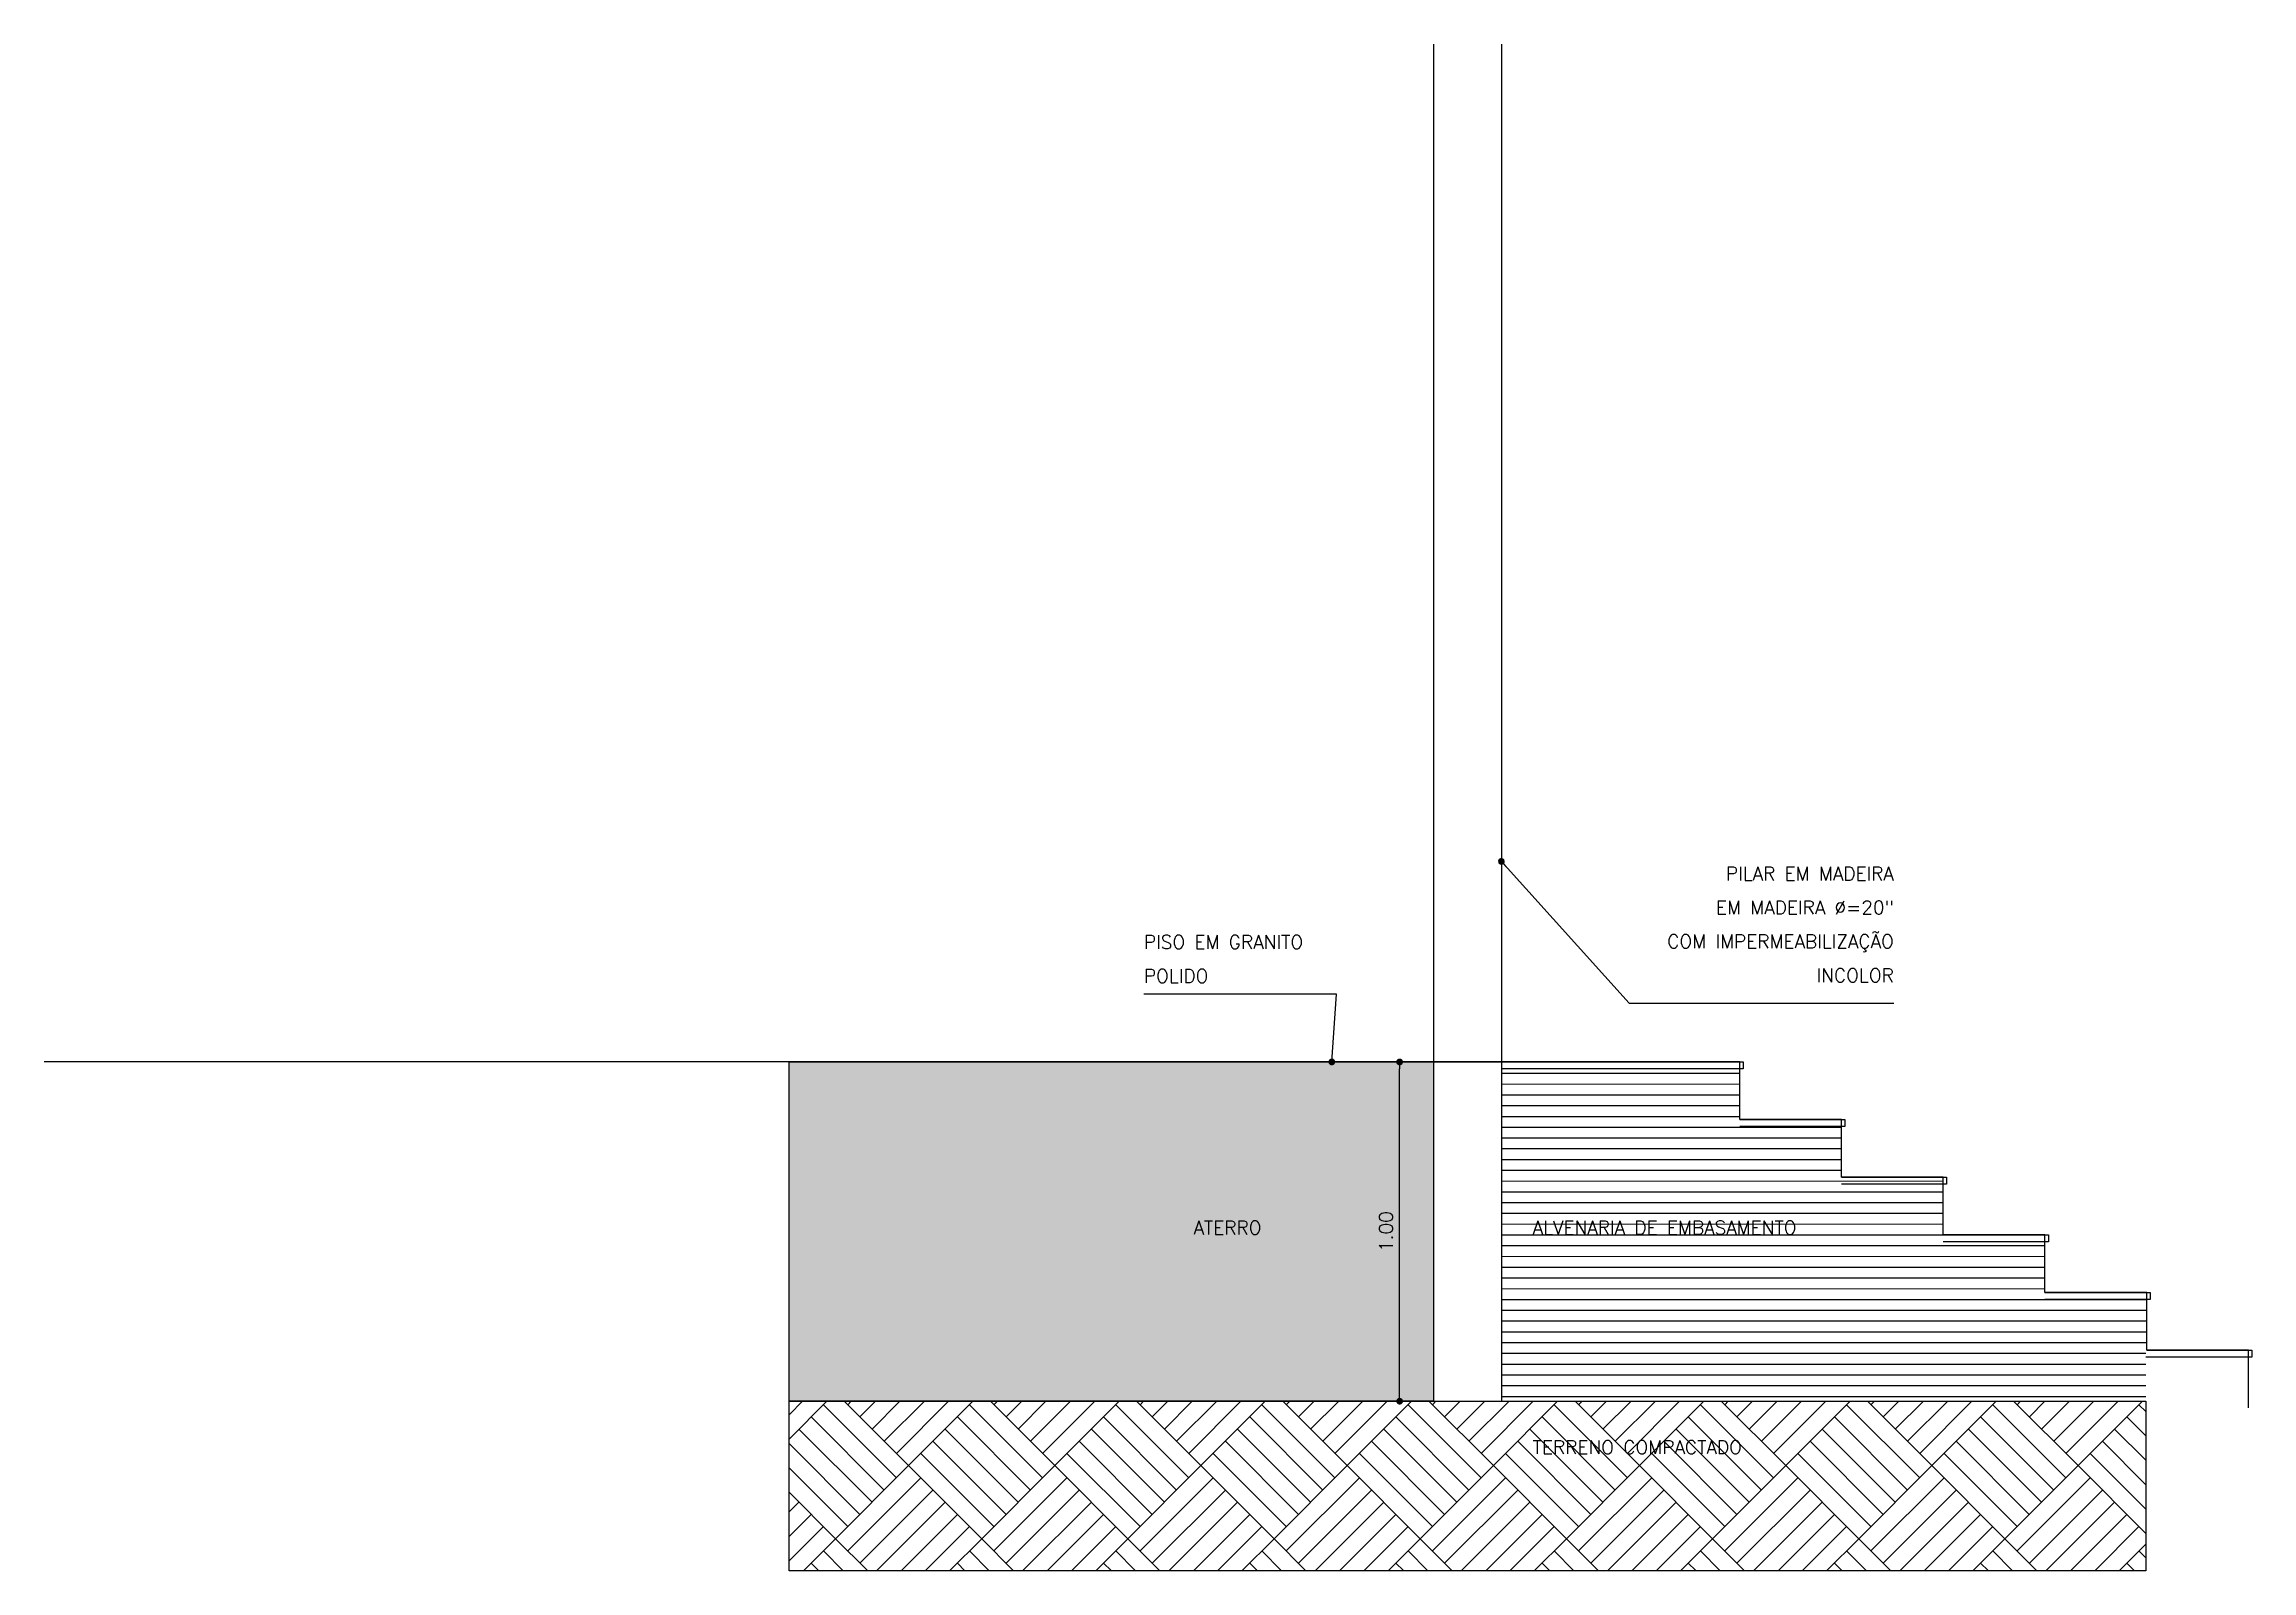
# Model space of a CAD drawing. Extents: x 387222 to 388513, y 9633222 to 9634061.
# Drawn here: x 387657.65 to 387664.16, y 9633403.13 to 9633407.63 of the extents above; entities that cross this region are included whole.
import ezdxf

# ---------------------------------------------------------------- set-up
doc = ezdxf.new("R2010")
doc.units = 0
doc.header["$LTSCALE"] = 0.049213
doc.header["$PDSIZE"] = -2.5
doc.layers.get('Defpoints').update_dxf_attribs({"color": 8})
for name, color, linetype in [('AI-Cotas', 12, 'Continuous'), ('HACH', 8, 'Continuous'), ('HATCH CINZA SÓLIDO', 9, 'Continuous'), ('P2', 2, 'Continuous')]:
    doc.layers.add(name, color=color, linetype=linetype)
doc.styles.add('RS20', font='romans.shx', dxfattribs={"height": 0.04})
doc.dimstyles.new('Cota 20', dxfattribs={"dimscale": 0.02, "dimtxt": 0.04, "dimasz": 1, "dimexe": 1.25, "dimexo": 0.625, "dimgap": 1, "dimtad": 1, "dimzin": 4, "dimdsep": 46, "dimtxsty": 'RS20', "dimblk": 'DOT', "dimcen": 0.1, "dimclrt": 2, "dimadec": 0, "dimazin": 0, "dimtfac": 1, "dimtix": 1, "dimtmove": 0, "dimatfit": 3, "dimldrblk": 'DOT', "dimfxl": 1, "dimarcsym": 0})

msp = doc.modelspace()

# ---------------------------------------------------------------- texts
at = {"layer": 'AI-Cotas', "style": 'RS20'}
for s, p in [('ATERRO', (387661.0394, 9633404.1212)), ('ALVENARIA DE EMBASAMENTO', (387662.0394, 9633404.1212)), ('TERRENO COMPACTADO', (387662.0394, 9633403.4742))]:
    msp.add_text(s, height=0.04, dxfattribs=at).set_placement(p)
at = {"layer": 'AI-Cotas', "char_height": 0.04, "style": 'RS20'}
for s, insert, attachment_point in [('\\pxsm1.5;PILAR EM MADEIRA\\PEM MADEIRA Ø=20"\\PCOM IMPERMEABILIZAÇÃO\\PINCOLOR ', (387663.1047, 9633405.205), 3), ('\\pxsm1.5;PISO EM GRANITO\\PPOLIDO', (387660.8931, 9633405.0031), 1)]:
    msp.add_mtext(s, dxfattribs=dict(at, insert=insert, attachment_point=attachment_point))

# ---------------------------------------------------------------- blocks, each defined once
blk = doc.blocks.new('_Dot')
at = {"color": 0, "linetype": 'ByBlock', "lineweight": -2}
blk.add_line((-0.5, 0), (-1, 0), dxfattribs=at)
at = {"color": 0, "linetype": 'ByBlock', "const_width": 0.5}
blk.add_lwpolyline([(-0.25, 0, 1), (0.25, 0, 1)], format="xyb", close=True, dxfattribs=at)
blk = doc.blocks.new('*D664')
at = {"layer": 'AI-Cotas', "color": 0, "lineweight": -2, "transparency": 16777216}
for p, q in [((387661.6348, 9633404.6298), (387661.6223, 9633404.6298)), ((387661.6473, 9633403.6498), (387661.6473, 9633404.6098)), ((387661.7348, 9633403.6298), (387661.6223, 9633403.6298))]:
    blk.add_line(p, q, dxfattribs=at)
at = {"layer": 'Defpoints', "color": 0, "transparency": 16777216}
for p in [(387661.6473, 9633404.6298), (387661.6473, 9633404.6298), (387661.7473, 9633403.6298)]:
    blk.add_point(p, dxfattribs=at)
at = {"layer": 'AI-Cotas', "color": 0, "lineweight": -2, "transparency": 16777216, "xscale": 0.02, "yscale": 0.02, "zscale": 0.02}
for p, rotation in [((387661.6473, 9633404.6298), 90), ((387661.6473, 9633403.6298), 270)]:
    blk.add_blockref('_Dot', p, dxfattribs=dict(at, rotation=rotation))
at = {"layer": 'AI-Cotas', "color": 2, "transparency": 16777216, "insert": (387661.6073, 9633404.1298), "char_height": 0.04, "attachment_point": 5, "rotation": 90, "style": 'RS20'}
blk.add_mtext('1.00', dxfattribs=at)

# ---------------------------------------------------------------- dimensions: what is measured, and where the dimension line sits
at = {"layer": 'AI-Cotas'}
dim = msp.add_linear_dim(base=(387661.6473, 9633404.6298), p1=(387661.7473, 9633403.6298), p2=(387661.6473, 9633404.6298), angle=90, dimstyle='Cota 20', dxfattribs=at)
dim.commit()
dim.dimension.update_dxf_attribs({"geometry": '*D664', "text_midpoint": (387661.6073, 9633404.1298)})

# ---------------------------------------------------------------- hatches: boundary and pattern name
at = {"layer": 'HACH'}
h = msp.add_hatch(dxfattribs=at)
h.set_pattern_fill('AR-SAND', color=256, scale=0.001, style=0)
h.set_pattern_definition([(37.5, (0, 0), (-0.00160003129598, 0.04894132373293), [0, -0.038608, 0, -0.04318, 0, -0.041275]), (7.5, (0, 0), (0.0449523283138, 0.07168251005684), [0, -0.020828, 0, -0.034798, 0, -0.013335]), (327.5, (-0.03124, 0), (0.07909923702415, 0.00014371846785), [0, -0.0127, 0, -0.04572, 0, -0.05969]), (317.5, (-0.03124, 0), (0.07635564524723, 0.0222929323257), [0, -0.00635, 0, -0.029972, 0, -0.03429])])
h.paths.add_polyline_path([(387659.8473, 9633404.6298), (387661.7473, 9633404.6298), (387661.7473, 9633403.6298), (387659.8473, 9633403.6298)])
h = msp.add_hatch(dxfattribs=at)
h.set_pattern_fill('AR-PARQ1', color=256, scale=0.001, angle=45)
h.set_pattern_definition([(135, (0, 0), (-0.431052293811, 3e-17), [0.3048, -0.3048]), (135, (0.03592, 0.03592), (-0.431052293811, 3e-17), [0.3048, -0.3048]), (135, (0.07184, 0.07184), (-0.431052293811, 3e-17), [0.3048, -0.3048]), (135, (0.10776, 0.10776), (-0.431052293811, 3e-17), [0.3048, -0.3048]), (135, (0.14368, 0.14368), (-0.431052293811, 3e-17), [0.3048, -0.3048]), (135, (0.1796, 0.1796), (-0.431052293811, 3e-17), [0.3048, -0.3048]), (135, (0.21553, 0.21553), (-0.431052293811, 3e-17), [0.3048, -0.3048]), (45, (-0.21553, 0.21553), (0.431052293811, -3e-17), [0.3048, -0.3048]), (45, (-0.25145, 0.25145), (0.431052293811, -3e-17), [0.3048, -0.3048]), (45, (-0.28737, 0.28737), (0.431052293811, -3e-17), [0.3048, -0.3048]), (45, (-0.3233, 0.3233), (0.431052293811, -3e-17), [0.3048, -0.3048]), (45, (-0.3592, 0.3592), (0.431052293811, -3e-17), [0.3048, -0.3048]), (45, (-0.39513, 0.39513), (0.431052293811, -3e-17), [0.3048, -0.3048]), (45, (-0.43105, 0.43105), (0.431052293811, -3e-17), [0.3048, -0.3048])])
h.paths.add_polyline_path([(387659.8473, 9633403.6298), (387663.8473, 9633403.6298), (387663.8473, 9633403.1298), (387659.8473, 9633403.1298)])
at = {"layer": 'HATCH CINZA SÓLIDO'}
h = msp.add_hatch(dxfattribs=at)
h.set_pattern_fill('ANSI31', color=256, scale=0.01, angle=315)
h.paths.add_polyline_path([(387663.5503, 9633404.1198), (387663.2503, 9633404.1198), (387663.2503, 9633404.2898), (387662.9503, 9633404.2898), (387662.9503, 9633404.4598), (387662.6503, 9633404.4598), (387662.6503, 9633404.6098), (387661.9473, 9633404.6098), (387661.9473, 9633403.6298), (387663.8473, 9633403.6298), (387663.8473, 9633403.9498), (387663.5503, 9633403.9498)])

# ---------------------------------------------------------------- linework, layer by layer
for points in [[(387661.7473, 9633407.6298), (387661.7473, 9633403.6298)], [(387661.9473, 9633407.6298), (387661.9473, 9633403.6298)], [(387661.7473, 9633403.6298), (387661.9473, 9633403.6298)]]:
    msp.add_lwpolyline(points)
at = {"layer": 'P2'}
for points in [[(387664.1503, 9633403.6098), (387664.1503, 9633403.7798), (387663.8503, 9633403.7798), (387663.8503, 9633403.9498), (387663.5503, 9633403.9498), (387663.5503, 9633404.1198), (387663.2503, 9633404.1198), (387663.2503, 9633404.2898), (387662.9503, 9633404.2898), (387662.9503, 9633404.4598), (387662.6503, 9633404.4598), (387662.6503, 9633404.6298), (387657.6503, 9633404.6298)], [(387660.1503, 9633404.6298), (387662.6603, 9633404.6298), (387662.6603, 9633404.6098), (387661.9473, 9633404.6098)], [(387662.6503, 9633404.4598), (387662.9603, 9633404.4598), (387662.9603, 9633404.4398), (387662.6503, 9633404.4398)], [(387662.9503, 9633404.2898), (387663.2603, 9633404.2898), (387663.2603, 9633404.2698), (387662.9503, 9633404.2698)], [(387663.2503, 9633404.1198), (387663.5603, 9633404.1198), (387663.5603, 9633404.0998), (387663.2503, 9633404.0998)], [(387663.5503, 9633403.9498), (387663.8603, 9633403.9498), (387663.8603, 9633403.9298), (387663.5503, 9633403.9298)], [(387663.8503, 9633403.7798), (387664.1603, 9633403.7798), (387664.1603, 9633403.7598), (387663.8473, 9633403.7598)], [(387659.8473, 9633403.6298), (387663.8473, 9633403.6298)]]:
    msp.add_lwpolyline(points, dxfattribs=at)
for points in [[(387659.8473, 9633404.6298), (387661.7473, 9633404.6298), (387661.7473, 9633403.6298), (387659.8473, 9633403.6298)], [(387659.8473, 9633403.6298), (387663.8473, 9633403.6298), (387663.8473, 9633403.1298), (387659.8473, 9633403.1298)]]:
    msp.add_lwpolyline(points, close=True, dxfattribs=at)

msp.set_redraw_order([(e.dxf.handle, doc.entitydb.next_handle()) for e in msp.query("TEXT MTEXT ATTDEF DIMENSION ARC_DIMENSION")])  # texts and dimensions are drawn at this point

# ---------------------------------------------------------------- leaders
at = {"layer": 'AI-Cotas', "annotation_type": 0, "has_hookline": 1}
for points, hookline_direction, text_width in [([(387661.9473, 9633405.2209), (387662.3238, 9633404.8031), (387662.3438, 9633404.8031)], 0, 0.741), ([(387661.4473, 9633404.6298), (387661.4607, 9633404.8298), (387661.4407, 9633404.8298)], 1, 0.5276)]:
    msp.add_leader(points, dimstyle='Cota 20', dxfattribs=dict(at, hookline_direction=hookline_direction, text_width=text_width))

doc.saveas('drawing.dxf')
